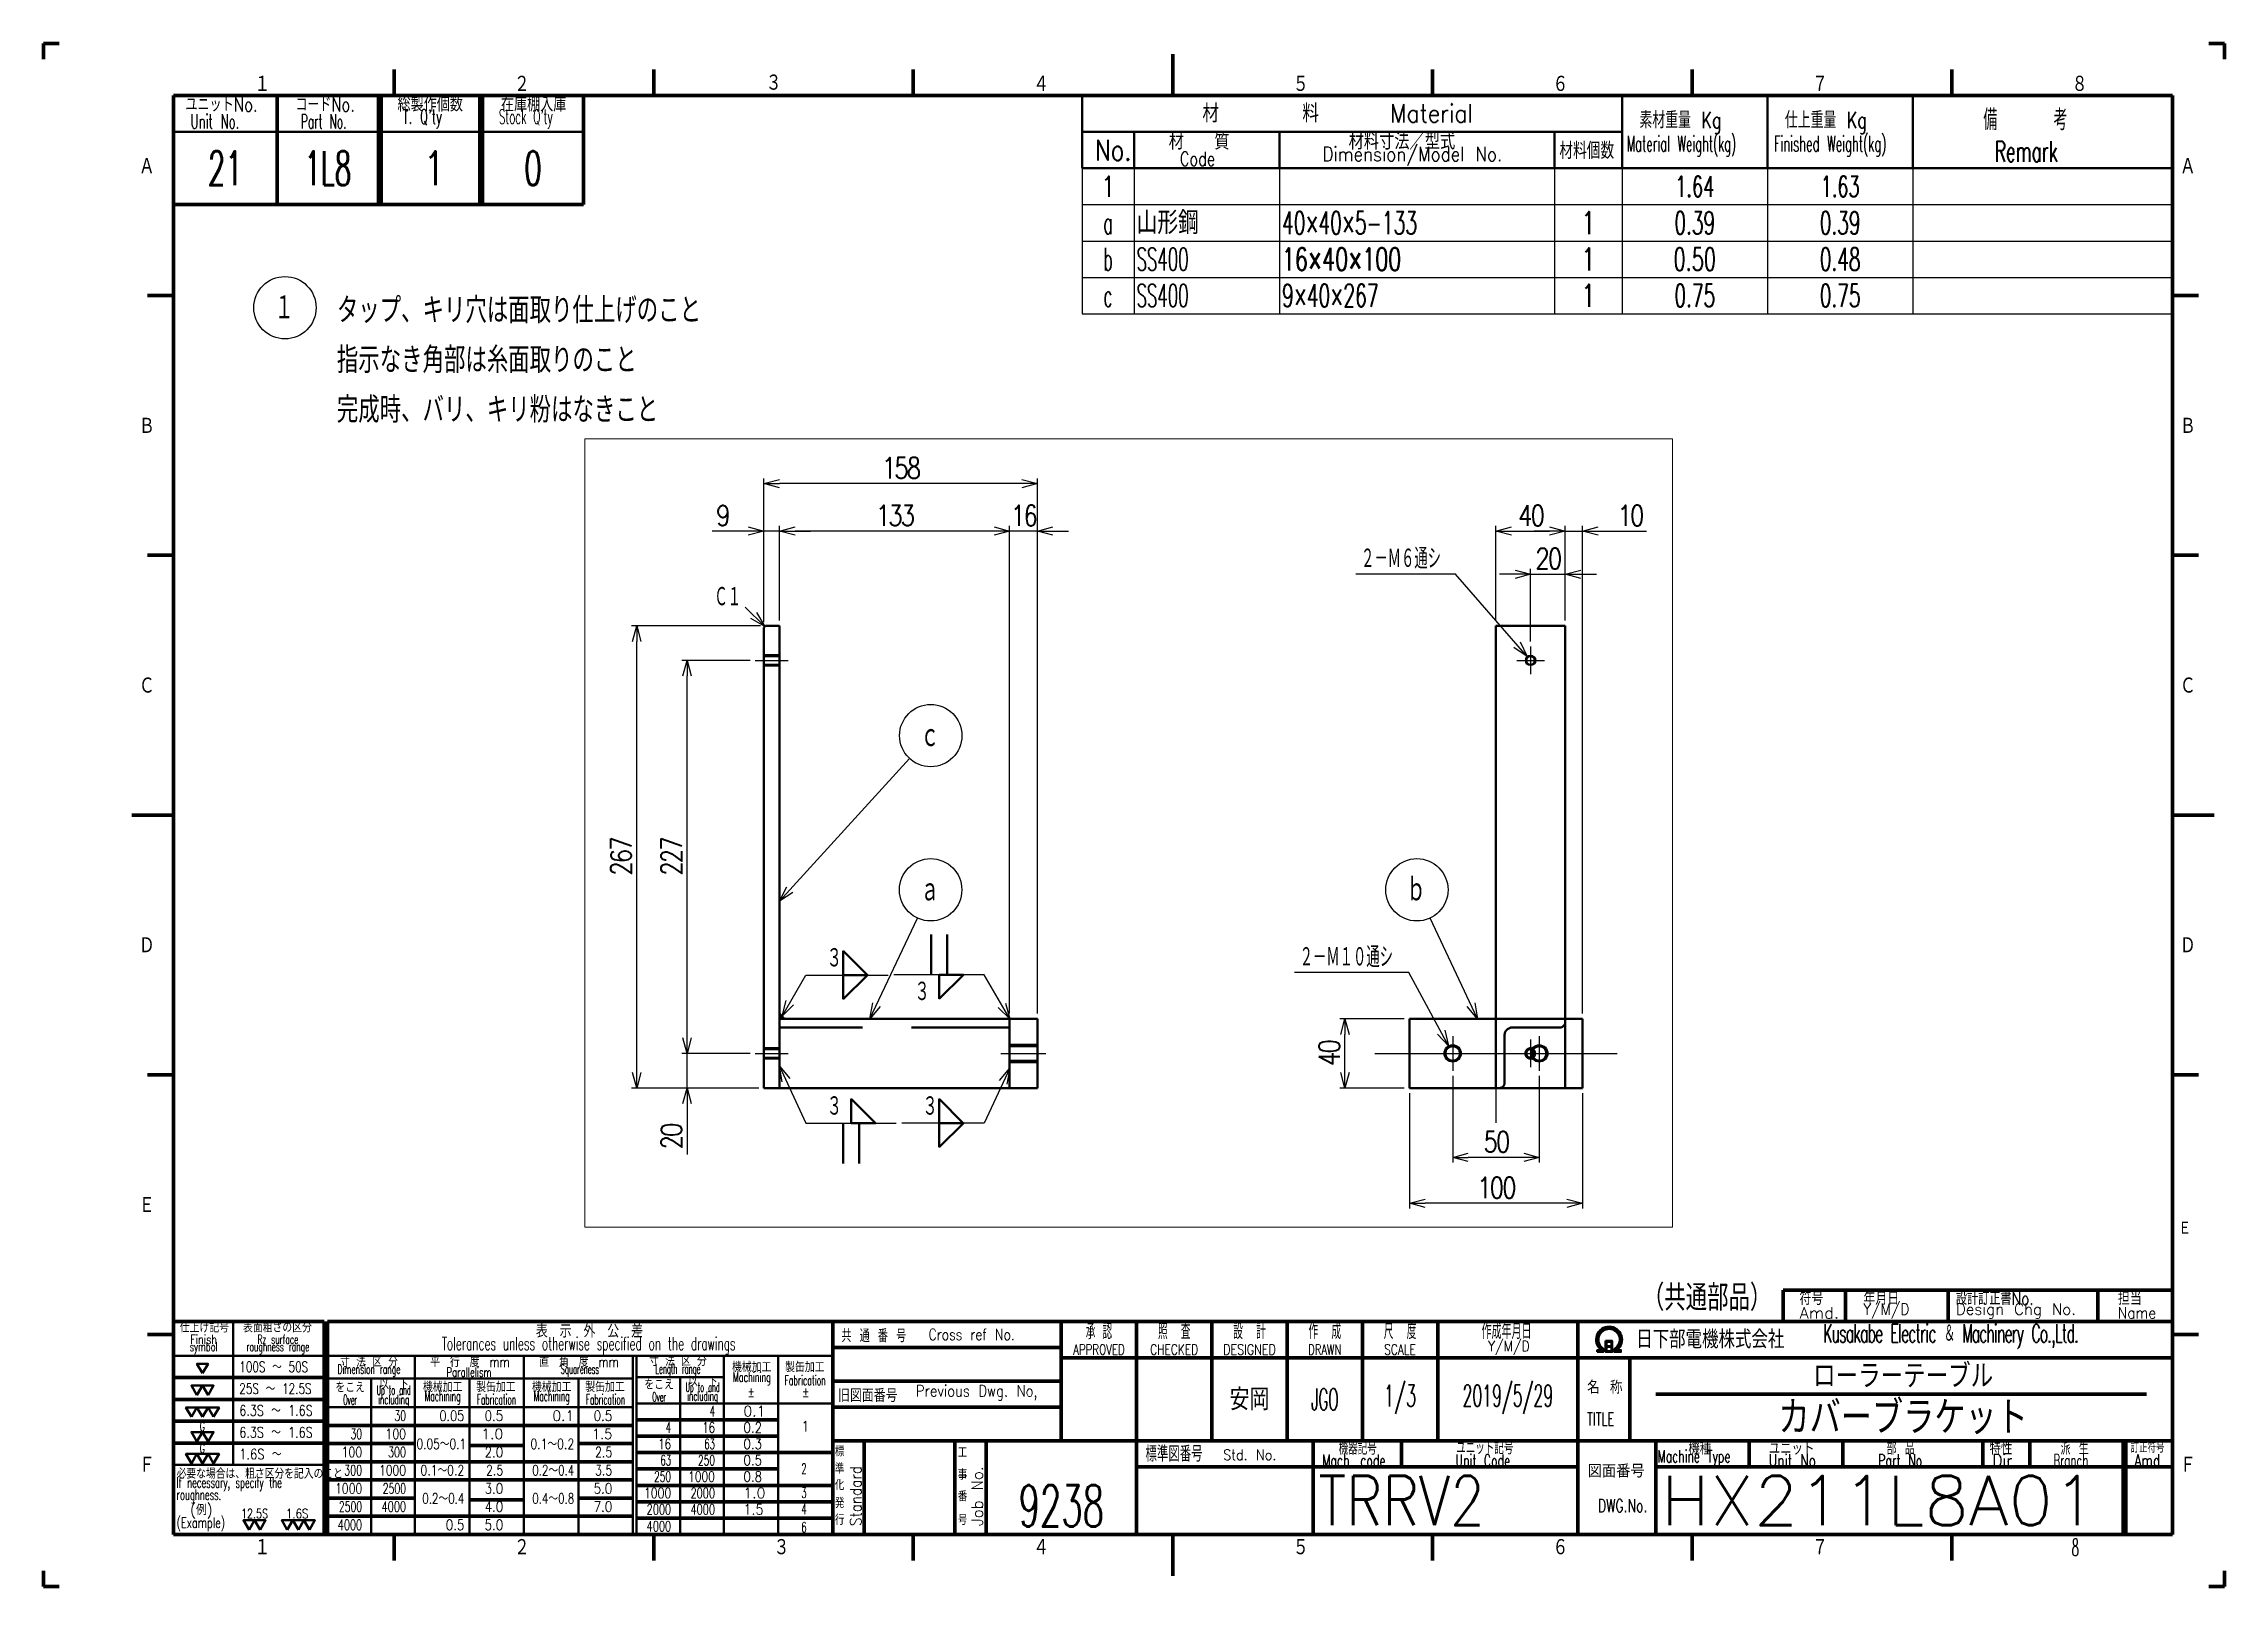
# Paper-space layout 'ICADSX Layout' of a CAD drawing. Header units: millimetres. Extents: x 0 to 420, y 0 to 297.
# The model-space entities are those that its viewports show. They can reach past a viewport. Long polylines and large blocks are cut down to what shows.
import ezdxf

# ---------------------------------------------------------------- set-up
doc = ezdxf.new("R2010")
doc.units = ezdxf.units.MM
doc.header["$LTSCALE"] = 0.496063
doc.linetypes.add('CENTER', pattern=[50.8, 31.75, -6.35, 6.35, -6.35])
doc.linetypes.add('DASHED', pattern=[19.05, 12.7, -6.35])
for name, color, linetype in [('NoLayerName_001', 7, 'Continuous'), ('NoLayerName_002', 7, 'Continuous'), ('NoLayerName_003', 7, 'Continuous')]:
    doc.layers.add(name, color=color, linetype=linetype)
doc.layers.add('VIEWPORTS', color=7, linetype='Continuous', plot=False)
doc.styles.get("Standard").update_dxf_attribs({"font": 'txt', "bigfont": 'extfont2'})
doc.dimstyles.get("Standard").update_dxf_attribs({"dimtxt": 2.5, "dimasz": 2.5, "dimexe": 1.25, "dimexo": 0.625, "dimtad": 1, "dimdec": 3, "dimzin": 0, "dimdsep": 46, "dimtxsty": 'Standard', "dimcen": 2.5, "dimadec": 0, "dimazin": 0, "dimtfac": 0.75, "dimtdec": 3, "dimtmove": 0, "dimatfit": 3, "dimfxl": 1, "dimarcsym": 0})

psp = doc.layouts.new('ICADSX Layout')

# ---------------------------------------------------------------- texts
at = {"layer": 'NoLayerName_001', "color": 2, "lineweight": 25, "ltscale": 0.333333, "char_height": 2.75, "attachment_point": 7}
for s, insert in [('\\A1;\\W0.7710;ユニットNo.', (27.29, 283.92)), ('\\A1;\\W0.7584;コードNo.', (48.52, 283.92)), ('\\A1;\\W0.8333;総製作個数', (68.16, 283.92)), ('\\A1;\\W0.8333;在庫棚入庫', (88.08, 283.92)), ('\\A1;\\W0.6000;Unit No.', (28.29, 280.64)), ('\\A1;\\W0.5455;Part No.', (49.52, 280.64)), ("\\A1;\\W0.6000;T. Q'ty", (69.16, 280.64)), ("\\A1;\\W0.5263;Stock Q'ty", (87.69, 280.64))]:
    psp.add_mtext(s, dxfattribs=dict(at, insert=insert))
at = {"layer": 'NoLayerName_001', "color": 2, "lineweight": 50, "ltscale": 0.333333}
for s, insert, char_height, attachment_point in [('\\A1;\\W0.8333;材\u3000\u3000\u3000\u3000\u3000料', (223.18, 281.82), 3.5, 7), ('\\A1;\\W0.8780;Material', (259.34, 281.82), 3.5, 7), ('\\A1;\\W0.7051;素材重量 Kg', (307.35, 279.63), 3.2, 7), ('\\A1;\\W0.7051;仕上重量 Kg', (335.35, 279.63), 3.2, 7), ('\\A1;\\W0.6081;備     考', (373.58, 280.33), 4, 7), ('\\A1;\\W0.8036;No.', (202.5, 274.5), 4, 7), ('\\A1;\\W0.8333;材\u3000\u3000質', (216.68, 276.59), 3.2, 7), ('\\A1;\\W0.8636;Dimension/Model No.', (246.26, 273.45), 2.75, 7), ('\\A1;\\W0.8333;材料寸法／型式', (251.33, 276.59), 3.2, 7), ('\\A1;\\W0.7500;材料個数', (291.92, 274.79), 3.2, 7), ('\\A1;\\W0.5361;Material Weight(kg)', (304.87, 275.25), 3, 7), ('\\A1;\\W0.5415;Finished Weight(kg)', (333.24, 275.25), 3, 7), ('\\A1;\\W0.6000;Remark', (375.77, 274.25), 4, 7), ('\\A1;\\W0.7500;Code', (218.82, 273.45), 2.75, 7), ('\\A1;\\W0.8333;符号', (338.17, 54.18), 2.5, 7), ('\\A1;\\W0.8750;Y/M/D', (350.49, 51.55), 2.2, 7), ('\\A1;\\W0.8333;年月日', (350.49, 54.18), 2.5, 7), ('\\A1;\\W0.7800;設計訂正書No.', (368.29, 54.18), 2.5, 7), ('\\A1;\\W0.8333;担当', (399.5, 54.18), 2.5, 7), ('\\A1;\\W0.8333;仕上げ記号', (30.97, 48.87), 1.75, 8), ('\\A1;\\W0.8333;表面粗さの区分', (45.03, 48.87), 1.75, 8), ('\\A1;\\W0.8333;表\u3000示\u3000外\u3000公\u3000差', (105.12, 47.88), 2.5, 8), ('\\A1;\\W0.5147;承 認', (203.25, 49.09), 3, 5), ('\\A1;\\W0.4773;照  査', (217.75, 49.09), 3, 5), ('\\A1;\\W0.4773;設  計', (232.25, 49.09), 3, 5), ('\\A1;\\W0.4773;作  成', (246.75, 49.09), 3, 5), ('\\A1;\\W0.4773;尺  度', (261.25, 49.09), 3, 5), ('\\A1;\\W0.5833;作成年月日', (276.94, 47.59), 3, 7), ('\\A1;\\W1.0500;Amd.', (338.17, 51.55), 2.2, 7), ('\\A1;\\W0.5647;\\T0.9000;Kusakabe Electric ＆ Machinery Co.,Ltd.', (342.76, 45.8), 3.5, 7), ('\\A1;\\W0.9671;Design Chg No.', (368.29, 51.55), 2.2, 7), ('\\A1;\\W0.8750;Name', (399.5, 51.55), 2.2, 7), ('\\A1;\\W0.6545;symbol', (30.82, 44.7), 1.75, 8), ('\\A1;\\W0.7714;Finish', (30.82, 46.67), 1.75, 8), ('\\A1;\\W0.6000;roughness range', (45.12, 44.7), 1.75, 8), ('\\A1;\\W0.6000;Rz surface', (45.12, 46.67), 1.75, 8), ('\\A1;\\W0.5909;Tolerances unless otherwise specified on the drawings', (104.97, 44.67), 2.5, 8), ('\\A1;\\W0.7051;共 通 番 号', (159.88, 48.25), 2.5, 5), ('\\A1;\\W0.7905;Cross ref No.', (178.74, 48.5), 2.2, 5), ('\\A1;\\W0.7200;APPROVED', (203.25, 45.59), 2, 5), ('\\A1;\\W0.7500;CHECKED', (217.75, 45.59), 2, 5), ('\\A1;\\W0.7826;DESIGNED', (232.25, 45.59), 2, 5), ('\\A1;\\W0.7031;DRAWN', (246.75, 45.59), 2, 5), ('\\A1;\\W0.7500;SCALE', (261.25, 45.59), 2, 5), ('\\A1;\\W0.8750;Y/M/D', (278.19, 44.59), 2, 7), ('\\A1;\\W0.8233;日下部電機株式会社', (306.72, 45.8), 3.5, 7), ('\\A1;\\W0.7340;100S ～ 50S', (37.69, 41.26), 2, 7), ('\\A1;\\W0.6037;Dimension range', (62.67, 40.36), 1.75, 8), ('\\A1;\\W0.7051;寸 法 区 分', (62.67, 42.21), 2, 8), ('\\A1;\\W0.7609;平\u3000行\u3000度\u3000mm', (82.11, 42.21), 2, 8), ('\\A1;\\W0.6849;Parallelism', (81.93, 40.36), 1.75, 8), ('\\A1;\\W0.7609;直\u3000角\u3000度\u3000mm', (103.11, 42.21), 2, 8), ('\\A1;\\W0.5500;Squareness', (103.26, 40.36), 1.75, 8), ('\\A1;\\W0.7051;寸 法 区 分', (122.17, 42.39), 1.9, 8), ('\\A1;\\W0.5000;Length range', (122.17, 40.31), 1.9, 8), ('\\A1;\\W0.8333;機械加工', (136.38, 41.24), 1.9, 8), ('\\A1;\\W0.8333;製缶加工', (146.61, 41.24), 1.9, 8), ('\\A1;\\W0.7353;25S ～ 12.5S', (37.69, 37.06), 2, 7), ('\\A1;\\W0.8333;をこえ', (59.04, 37.35), 1.9, 8), ('\\A1;\\W0.4500;Up to and', (67.42, 36.3), 1.8, 8), ('\\A1;\\W0.8333;以\u3000下', (67.44, 37.95), 1.9, 8), ('\\A1;\\W0.8333;機械加工', (76.85, 37.42), 1.9, 8), ('\\A1;\\W0.8333;製缶加工', (87.11, 37.42), 1.9, 8), ('\\A1;\\W0.8333;機械加工', (97.85, 37.42), 1.9, 8), ('\\A1;\\W0.8333;製缶加工', (108.11, 37.42), 1.9, 8), ('\\A1;\\W0.8333;をこえ', (118.54, 37.9), 1.9, 8), ('\\A1;\\W0.4500;Up to and', (126.92, 36.85), 1.8, 8), ('\\A1;\\W0.8333;以\u3000下', (126.94, 38.5), 1.9, 8), ('\\A1;\\W0.5870;Machining', (136.42, 38.72), 1.9, 8), ('\\A1;\\W0.8333;±', (136.27, 36.46), 1.9, 8), ('\\A1;\\W0.5690;Fabrication', (146.67, 38.72), 1.9, 8), ('\\A1;\\W0.8333;±', (146.77, 36.46), 1.9, 8), ('\\A1;\\W0.8333;旧図面番号', (153, 35.5), 2.5, 7), ('\\A1;\\W0.8407;Previous Dwg. No,', (168.01, 35.8), 2.2, 7), ('\\A1;\\W0.8824;名 称', (297.26, 37.07), 2.5, 7), ('\\A1;\\W0.7867;6.3S ～ 1.6S', (37.69, 32.86), 2, 7), ('\\A1;\\W0.4500;Over', (59.04, 34.92), 2, 8), ('\\A1;\\W0.5651;including', (67.44, 34.48), 1.8, 8), ('\\A1;\\W0.6545;30', (69.8, 31.85), 2, 9), ('\\A1;\\W0.5283;Machining', (76.85, 34.99), 2, 8), ('\\A1;\\W0.8000;0.05', (81.02, 31.85), 2, 9), ('\\A1;\\W0.5121;Fabrication', (87.22, 34.99), 2, 8), ('\\A1;\\W0.8308;0.5', (88.51, 31.85), 2, 9), ('\\A1;\\W0.5283;Machining', (97.85, 34.99), 2, 8), ('\\A1;\\W0.9818;0.1', (102.19, 31.85), 2, 9), ('\\A1;\\W0.5121;Fabrication', (108.22, 34.99), 2, 8), ('\\A1;\\W0.8308;0.5', (109.51, 31.85), 2, 9), ('\\A1;\\W0.4500;Over', (118.54, 35.57), 1.8, 8), ('\\A1;\\W0.5651;including', (126.94, 35.13), 1.8, 8), ('\\A1;\\W0.6000;4', (129.3, 32.73), 2, 9), ('\\A1;\\W0.9818;0.1', (134.79, 32.73), 2, 7), ('\\A1;\\W0.6000;G', (31.04, 29.89), 1.8, 9), ('\\A1;\\W0.7867;6.3S ～ 1.6S', (37.69, 28.66), 2, 7), ('\\A1;\\W0.6545;30', (61.35, 28.35), 2, 9), ('\\A1;\\W0.7714;100', (69.8, 28.35), 2, 9), ('\\A1;\\W0.9818;1.0', (88.51, 28.35), 2, 9), ('\\A1;\\W0.9000;1.5', (109.51, 28.35), 2, 9), ('\\A1;\\W0.6000;4', (120.85, 29.58), 2, 9), ('\\A1;\\W0.7200;16', (129.3, 29.58), 2, 9), ('\\A1;\\W0.8308;0.2', (134.79, 29.58), 2, 7), ('\\A1;\\W0.9000;1', (145.92, 29.81), 2, 7), ('\\A1;\\W0.6429;TITLE', (297.26, 30.99), 2.5, 7), ('\\A1;\\W0.6000;G', (31.04, 25.69), 1.8, 9), ('\\A1;\\W0.8065;1.6S ～ ', (37.69, 24.46), 2, 7), ('\\A1;\\W0.7714;100', (61.35, 24.85), 2, 9), ('\\A1;\\W0.6750;300', (69.8, 24.85), 2, 9), ('\\A1;\\W0.7459;0.05～0.1', (81.36, 26.42), 2, 9), ('\\A1;\\W0.8308;2.0', (88.51, 24.85), 2, 9), ('\\A1;\\W0.7692;0.1～0.2', (102.19, 26.42), 2, 9), ('\\A1;\\W0.7714;2.5', (109.51, 24.85), 2, 9), ('\\A1;\\W0.7200;16', (120.85, 26.43), 2, 9), ('\\A1;\\W0.6000;63', (120.85, 23.28), 2, 9), ('\\A1;\\W0.6353;250', (129.3, 23.28), 2, 9), ('\\A1;\\W0.6000;63', (129.3, 26.43), 2, 9), ('\\A1;\\W0.8308;0.3', (134.79, 26.43), 2, 7), ('\\A1;\\W0.8308;0.5', (134.79, 23.28), 2, 7), ('\\A1;\\W0.8333;標', (152.39, 25.01), 2, 7), ('\\A1;\\W0.8333;工', (176.06, 24.81), 2, 7), ('\\A1;\\W0.6667;標準図番号', (212.21, 24.02), 3, 7), ('\\A1;\\W0.9000;Std. No.', (227.18, 24.32), 2, 7), ('\\A1;\\W0.6429;Mach. code', (246.24, 23.01), 2.4, 7), ('\\A1;\\W0.6667;機器記号', (249.42, 25.34), 2.5, 7), ('\\A1;\\W0.6480;Unit Code', (271.9, 23.01), 2.4, 7), ('\\A1;\\W0.6667;ユニット記号', (272.06, 25.43), 2.5, 7), ('\\A1;\\W0.6353;Machine Type', (310.83, 23.03), 2.4, 7), ('\\A1;\\W0.8333;機種', (316.76, 25.34), 2.4, 7), ('\\A1;\\W0.8333;ユニット', (332.24, 25.34), 2.4, 7), ('\\A1;\\W0.7200;Unit No.', (332.25, 23.03), 2.4, 7), ('\\A1;\\W0.6545;Part No.', (353.3, 23.03), 2.4, 7), ('\\A1;\\W0.7353;部 品', (354.93, 25.34), 2.4, 7), ('\\A1;\\W0.8333;特性', (374.77, 25.34), 2.4, 7), ('\\A1;\\W0.9000;Dir.', (375.3, 23.03), 2.4, 7), ('\\A1;\\W0.6000;Branch', (387.07, 23.03), 2.4, 7), ('\\A1;\\W0.7353;派 生', (388.43, 25.34), 2.4, 7), ('\\A1;\\W0.5833;訂正符号', (401.94, 25.74), 2, 7), ('\\A1;\\W0.7200;Amd.', (402.67, 23.03), 2.4, 7), ('\\A1;\\W0.7083;必要な場合は、粗さ区分を記入のこと', (25.61, 20.72), 1.9, 7), ('\\A1;\\W0.5851;If necessary, specify the', (25.61, 18.32), 2, 7), ('\\A1;\\W0.6750;300', (61.35, 21.35), 2, 9), ('\\A1;\\W0.7579;1000', (69.8, 21.35), 2, 9), ('\\A1;\\W0.7692;0.1～0.2', (81.02, 21.35), 2, 9), ('\\A1;\\W0.7714;2.5', (88.51, 21.35), 2, 9), ('\\A1;\\W0.7229;0.2～0.4', (102.19, 21.35), 2, 9), ('\\A1;\\W0.7714;3.5', (109.51, 21.35), 2, 9), ('\\A1;\\W0.6353;250', (120.85, 20.13), 2, 9), ('\\A1;\\W0.7579;1000', (129.3, 20.13), 2, 9), ('\\A1;\\W0.8308;0.8', (134.79, 20.13), 2, 7), ('\\A1;\\W0.6000;2', (145.92, 21.65), 2, 7), ('\\A1;\\W0.8333;準', (152.39, 21.69), 2, 7), ('\\A1;\\W0.8333;事', (176.06, 20.51), 2, 7), ('\\A1;図面番号', (297.36, 20.95), 2.5, 7), ('\\A1;\\W0.5893;roughness.', (25.61, 15.99), 2, 7), ('\\A1;\\W0.7579;1000', (61.35, 17.85), 2, 9), ('\\A1;\\W0.6545;2500', (69.8, 17.85), 2, 9), ('\\A1;\\W0.7229;0.2～0.4', (81.02, 15.93), 2, 9), ('\\A1;\\W0.8308;3.0', (88.51, 17.85), 2, 9), ('\\A1;\\W0.7229;0.4～0.8', (102.19, 15.93), 2, 9), ('\\A1;\\W0.8308;5.0', (109.51, 17.85), 2, 9), ('\\A1;\\W0.7579;1000', (120.85, 16.98), 2, 9), ('\\A1;\\W0.6857;2000', (129.3, 16.98), 2, 9), ('\\A1;\\W0.9818;1.0', (134.79, 16.98), 2, 7), ('\\A1;\\W0.6000;3', (145.92, 17.04), 2, 7), ('\\A1;\\W0.8333;化', (152.39, 18.53), 2, 7), ('\\A1;\\W0.8333;発', (152.39, 15.05), 2, 7), ('\\A1;\\W0.8333;番', (176.06, 16.34), 2, 7), ('\\A1;\\W0.6894;(Example)', (25.61, 10.6), 2, 7), ('\\A1;\\W0.9474;(例)', (28.2, 13.08), 2, 7), ('\\A1;\\W0.7500;12.5S', (38.03, 13.1), 1.8, 7), ('\\A1;\\W0.8000;1.6S', (46.68, 13.1), 1.8, 7), ('\\A1;\\W0.6857;4000', (61.35, 10.85), 2, 9), ('\\A1;\\W0.6545;2500', (61.35, 14.35), 2, 9), ('\\A1;\\W0.6857;4000', (69.8, 14.35), 2, 9), ('\\A1;\\W0.8308;0.5', (81.02, 10.85), 2, 9), ('\\A1;\\W0.8308;4.0', (88.51, 14.35), 2, 9), ('\\A1;\\W0.8308;5.0', (88.51, 10.85), 2, 9), ('\\A1;\\W0.8308;7.0', (109.51, 14.35), 2, 9), ('\\A1;\\W0.6857;2000', (120.85, 13.83), 2, 9), ('\\A1;\\W0.6857;4000', (129.3, 13.83), 2, 9), ('\\A1;\\W0.9000;1.5', (134.79, 13.83), 2, 7), ('\\A1;\\W0.6000;4', (145.92, 13.89), 2, 7), ('\\A1;\\W0.8333;行', (152.39, 11.82), 2, 7), ('\\A1;\\W0.8333;号', (176.06, 11.82), 2, 7), ('\\A1;\\W0.7000;DWG.No.', (304.11, 15.54), 2.5, 5), ('\\A1;\\W0.6857;4000', (120.85, 10.58), 2, 9), ('\\A1;\\W0.6000;6', (145.92, 10.39), 2, 7)]:
    psp.add_mtext(s, dxfattribs=dict(at, insert=insert, char_height=char_height, attachment_point=attachment_point))
at = {"layer": 'NoLayerName_001', "color": 2, "lineweight": 50, "ltscale": 0.333333, "char_height": 2.2, "attachment_point": 7, "rotation": 90}
for s, insert in [('\\A1;\\W0.8750;Standard', (157.52, 11.63)), ('\\A1;\\W0.9671;Job No.', (180.91, 11.63))]:
    psp.add_mtext(s, dxfattribs=dict(at, insert=insert))
at = {"layer": 'NoLayerName_002', "color": 2, "lineweight": 100, "ltscale": 0.333333, "char_height": 5, "attachment_point": 7}
for s, insert in [('\\A1;\\W0.7500;タップ、キリ穴は面取り仕上げのこと', (56.48, 243.16)), ('\\A1;\\W0.7500;指示なき角部は糸面取りのこと', (56.48, 233.56)), ('\\A1;\\W0.7500;完成時、バリ、キリ粉はなきこと', (56.48, 223.96)), ('\\A1;\\W0.7500;（共通部品）', (308, 53))]:
    psp.add_mtext(s, dxfattribs=dict(at, insert=insert))
at = {"layer": 'NoLayerName_003', "color": 7, "lineweight": 100, "ltscale": 0.333333}
for s, insert, char_height, attachment_point in [('\\A1;\\W0.8333;１', (40.6, 287.58), 3.3108, 7), ('\\A1;\\W0.8333;２', (90.6, 287.58), 3.3108, 7), ('\\A1;\\W0.8333;３', (140.6, 289.47), 3.3108, 5), ('\\A1;\\W0.8333;４', (190.6, 287.58), 3.3108, 7), ('\\A1;\\W0.8333;５', (240.6, 287.58), 3.3108, 7), ('\\A1;\\W0.8333;６', (290.6, 287.58), 3.3108, 7), ('\\A1;\\W0.8333;７', (340.6, 287.58), 3.3108, 7), ('\\A1;\\W0.8333;８', (390.6, 287.58), 3.3108, 7), ('\\A1;\\W0.8333;Ａ', (18.36, 271.74), 3.3108, 7), ('\\A1;\\W0.8333;Ａ', (411.44, 271.74), 3.3108, 7), ('\\A1;\\W0.8333;Ｂ', (18.36, 221.74), 3.3108, 7), ('\\A1;\\W0.8333;Ｂ', (411.44, 221.74), 3.3108, 7), ('\\A1;\\W0.8333;Ｃ', (18.36, 171.74), 3.3108, 7), ('\\A1;\\W0.8333;Ｃ', (411.44, 171.74), 3.3108, 7), ('\\A1;\\W0.8333;Ｄ', (18.36, 121.74), 3.3108, 7), ('\\A1;\\W0.8333;Ｄ', (411.44, 121.74), 3.3108, 7), ('\\A1;\\W0.8333;Ｅ', (18.36, 71.74), 3.3108, 7), ('\\A1;\\W0.8333;Ｅ', (411.15, 67.64), 2.6486, 7), ('\\A1;\\W0.8333;Ｆ', (18.36, 21.74), 3.3108, 7), ('\\A1;\\W0.8333;Ｆ', (411.44, 21.74), 3.3108, 7), ('\\A1;\\W0.8333;１', (40.6, 5.87), 3.3108, 7), ('\\A1;\\W0.8333;２', (90.6, 5.87), 3.3108, 7), ('\\A1;\\W0.8333;３', (140.6, 5.87), 3.3108, 7), ('\\A1;\\W0.8333;４', (190.6, 5.87), 3.3108, 7), ('\\A1;\\W0.8333;５', (240.6, 5.87), 3.3108, 7), ('\\A1;\\W0.8333;６', (290.6, 5.87), 3.3108, 7), ('\\A1;\\W0.8333;７', (340.6, 5.87), 3.3108, 7), ('\\A1;\\W0.5000;8', (390.6, 5.87), 3.3108, 7)]:
    psp.add_mtext(s, dxfattribs=dict(at, insert=insert, char_height=char_height, attachment_point=attachment_point))

msp = doc.modelspace()

# ---------------------------------------------------------------- blocks, each defined once
blk = doc.blocks.new('JZB_0001')
at = {"layer": 'NoLayerName_001', "color": 21, "linetype": 'Continuous', "lineweight": 25}
for p, q in [((0, 7), (0, 0)), ((10, 7), (10, 0)), ((38, 7), (38, 0)), ((91, 7), (91, 0)), ((104, 7), (104, 0)), ((132, 7), (132, 0)), ((160, 7), (160, 0)), ((0, 0), (10, 0)), ((10, 0), (38, 0)), ((38, 0), (91, 0)), ((91, 0), (104, 0)), ((104, 0), (132, 0)), ((132, 0), (160, 0)), ((160, 0), (210, 0))]:
    blk.add_line(p, q, dxfattribs=at)
at = {"layer": 'NoLayerName_001', "color": 2, "lineweight": 50, "char_height": 4, "attachment_point": 5}
for s, insert in [('\\A1;\\W0.7500;1', (5, 3.5)), ('\\A1;\\W0.6250;1.64 ', (118, 3.5)), ('\\A1;\\W0.6250;1.63 ', (146, 3.5))]:
    blk.add_mtext(s, dxfattribs=dict(at, insert=insert))
blk = doc.blocks.new('JZB_0002')
at = {"layer": 'NoLayerName_001', "color": 21, "linetype": 'Continuous', "lineweight": 25}
for p, q in [((0, 7), (0, 0)), ((10, 7), (10, 0)), ((38, 7), (38, 0)), ((91, 7), (91, 0)), ((104, 7), (104, 0)), ((132, 7), (132, 0)), ((160, 7), (160, 0)), ((0, 0), (10, 0)), ((10, 0), (38, 0)), ((38, 0), (91, 0)), ((91, 0), (104, 0)), ((104, 0), (132, 0)), ((132, 0), (160, 0)), ((160, 0), (210, 0))]:
    blk.add_line(p, q, dxfattribs=at)
at = {"layer": 'NoLayerName_001', "color": 2, "lineweight": 50, "char_height": 4.36}
for s, insert, attachment_point in [('\\A1;\\W0.5000;a', (5, 3.5), 5), ('\\A1;\\W0.8333;山形鋼', (10.5, 3.5), 4), ('\\A1;\\W0.6056;40×40×5-133', (38.5, 3.5), 4), ('\\A1;\\W0.7500;1', (97.5, 3.5), 5), ('\\A1;\\W0.6000;0.39 ', (118, 3.5), 5), ('\\A1;\\W0.6000;0.39 ', (146, 3.5), 5)]:
    blk.add_mtext(s, dxfattribs=dict(at, insert=insert, attachment_point=attachment_point))
blk = doc.blocks.new('JZB_0003')
at = {"layer": 'NoLayerName_001', "color": 21, "linetype": 'Continuous', "lineweight": 25}
for p, q in [((0, 7), (0, 0)), ((10, 7), (10, 0)), ((38, 7), (38, 0)), ((91, 7), (91, 0)), ((104, 7), (104, 0)), ((132, 7), (132, 0)), ((160, 7), (160, 0)), ((0, 0), (10, 0)), ((10, 0), (38, 0)), ((38, 0), (91, 0)), ((91, 0), (104, 0)), ((104, 0), (132, 0)), ((132, 0), (160, 0)), ((160, 0), (210, 0))]:
    blk.add_line(p, q, dxfattribs=at)
at = {"layer": 'NoLayerName_001', "color": 2, "lineweight": 50, "char_height": 4.36}
for s, insert, attachment_point in [('\\A1;\\W0.5000;b', (5, 3.5), 5), ('\\A1;\\W0.5357;SS400', (10.5, 3.5), 4), ('\\A1;\\W0.6680;16×40×100', (38.5, 3.5), 4), ('\\A1;\\W0.7500;1', (97.5, 3.5), 5), ('\\A1;\\W0.6250;0.50 ', (118, 3.5), 5), ('\\A1;\\W0.6000;0.48 ', (146, 3.5), 5)]:
    blk.add_mtext(s, dxfattribs=dict(at, insert=insert, attachment_point=attachment_point))
blk = doc.blocks.new('JZB_0004')
at = {"layer": 'NoLayerName_001', "color": 21, "linetype": 'Continuous', "lineweight": 25}
for p, q in [((0, 7), (0, 0)), ((10, 7), (10, 0)), ((38, 7), (38, 0)), ((91, 7), (91, 0)), ((104, 7), (104, 0)), ((132, 7), (132, 0)), ((160, 7), (160, 0)), ((0, 0), (10, 0)), ((10, 0), (38, 0)), ((38, 0), (91, 0)), ((91, 0), (104, 0)), ((104, 0), (132, 0)), ((132, 0), (160, 0)), ((160, 0), (210, 0))]:
    blk.add_line(p, q, dxfattribs=at)
at = {"layer": 'NoLayerName_001', "color": 2, "lineweight": 50, "char_height": 4.36}
for s, insert, attachment_point in [('\\A1;\\W0.5000;c', (5, 3.5), 5), ('\\A1;\\W0.5357;SS400', (10.5, 3.5), 4), ('\\A1;\\W0.6073;9×40×267', (38.5, 3.5), 4), ('\\A1;\\W0.7500;1', (97.5, 3.5), 5), ('\\A1;\\W0.6000;0.75 ', (118, 3.5), 5), ('\\A1;\\W0.6000;0.75 ', (146, 3.5), 5)]:
    blk.add_mtext(s, dxfattribs=dict(at, insert=insert, attachment_point=attachment_point))
blk = doc.blocks.new('JZB_0005')
at = {"layer": 'NoLayerName_001', "color": 2, "lineweight": 50, "attachment_point": 5}
for s, insert, char_height in [('\\A1;\\W0.8333;ローラーテーブル', (171.73, 29), 4.73), ('\\A1;\\W0.8333;安岡', (45.85, 24.5), 4.18), ('\\A1;\\W0.5000;JGO', (60.35, 24.5), 4.18), ('\\A1;\\W0.5625;1/3', (74.85, 24.5), 4.18), ('\\A1;\\W0.5294;2019/5/29', (95.6, 24.5), 4.18), ('\\A1;\\W0.8333;カバーブラケット', (171.73, 21), 6.55)]:
    blk.add_mtext(s, dxfattribs=dict(at, insert=insert, char_height=char_height))
at = {"layer": 'NoLayerName_001', "color": 7, "lineweight": 50}
for s, insert, char_height, attachment_point in [('\\A1;\\W0.8203;TRRV2', (59.1, 5), 9.5, 4), ('\\A1;\\W1.0472;HX211L8A01', (125.1, 5), 9.5, 4), ('\\A1;\\W0.6000;9238', (9.6, 0), 8, 8)]:
    blk.add_mtext(s, dxfattribs=dict(at, insert=insert, char_height=char_height, attachment_point=attachment_point))
blk = doc.blocks.new('JZB_0006')
at = {"layer": 'NoLayerName_001', "color": 2, "lineweight": 50, "char_height": 6.55, "attachment_point": 5}
for s, insert in [('\\A1;\\W0.6000;21', (3.27, 3.27)), ('\\A1;\\W0.5625;1L8', (23.02, 3.27)), ('\\A1;\\W0.7500;1', (43.52, 3.27)), ('\\A1;\\W0.6000;0', (62.52, 3.27))]:
    blk.add_mtext(s, dxfattribs=dict(at, insert=insert))
blk = doc.blocks.new('DIM_0001')
at = {"layer": 'NoLayerName_001', "color": 3, "linetype": 'Continuous', "lineweight": 25}
blk.add_circle((6, 6), 6, dxfattribs=at)
at = {"layer": 'NoLayerName_001', "color": 2, "linetype": 'Continuous', "lineweight": 50, "width": 0.666667}
blk.add_text('１', height=5, dxfattribs=at).set_placement((4, 3.5))
blk = doc.blocks.new('_OPEN30')
at = {"color": 0, "linetype": 'ByBlock', "lineweight": -2}
for p, q in [((-1, 0.267949), (0, 0)), ((0, 0), (-1, -0.267949)), ((0, 0), (-1, 0))]:
    blk.add_line(p, q, dxfattribs=at)
blk = doc.blocks.new('*D32')
at = {"layer": 'Defpoints', "color": 0}
for p in [(-231.5, 267), (-157, 267), (-158, 0)]:
    blk.add_point(p, dxfattribs=at)
at = {"layer": 'NoLayerName_001', "color": 0, "linetype": 'Continuous', "lineweight": 25}
for p, q in [((-160, 267), (-234.5, 267)), ((-231.5, 9), (-231.5, 258)), ((-161, 0), (-234.5, 0))]:
    blk.add_line(p, q, dxfattribs=at)
at = {"layer": 'NoLayerName_001', "color": 0, "lineweight": 25, "xscale": 9, "yscale": 9, "zscale": 9}
for p, rotation in [((-231.5, 267), 90), ((-231.5, 0), 270)]:
    blk.add_blockref('_OPEN30', p, dxfattribs=dict(at, rotation=rotation))
at = {"layer": 'NoLayerName_001', "color": 2, "lineweight": 50, "insert": (-240.5, 133.5), "char_height": 12, "attachment_point": 5, "rotation": 90}
blk.add_mtext('\\W0.8000;\\T0.8750;267', dxfattribs=at)
blk = doc.blocks.new('*D33')
at = {"layer": 'Defpoints', "color": 0}
for p in [(-202.4, 247), (-163, 247), (-163, 20)]:
    blk.add_point(p, dxfattribs=at)
at = {"layer": 'NoLayerName_001', "color": 0, "linetype": 'Continuous', "lineweight": 25}
for p, q in [((-166, 247), (-205.4, 247)), ((-202.4, 29), (-202.4, 238)), ((-166, 20), (-205.4, 20))]:
    blk.add_line(p, q, dxfattribs=at)
at = {"layer": 'NoLayerName_001', "color": 0, "lineweight": 25, "xscale": 9, "yscale": 9, "zscale": 9}
for p, rotation in [((-202.4, 247), 90), ((-202.4, 20), 270)]:
    blk.add_blockref('_OPEN30', p, dxfattribs=dict(at, rotation=rotation))
at = {"layer": 'NoLayerName_001', "color": 2, "lineweight": 50, "insert": (-211.4, 133.5), "char_height": 12, "attachment_point": 5, "rotation": 90}
blk.add_mtext('\\W0.8000;\\T0.8750;227', dxfattribs=at)
blk = doc.blocks.new('*D34')
at = {"layer": 'Defpoints', "color": 0}
for p in [(-202.4, 20), (-163, 20), (-158, 0)]:
    blk.add_point(p, dxfattribs=at)
at = {"layer": 'NoLayerName_001', "color": 0, "linetype": 'Continuous', "lineweight": 25}
for p, q in [((-202.4, 29), (-202.4, 38)), ((-166, 20), (-205.4, 20)), ((-202.4, 0), (-202.4, 20)), ((-161, 0), (-205.4, 0)), ((-202.4, 0), (-202.4, -38.4)), ((-202.4, -9), (-202.4, -18))]:
    blk.add_line(p, q, dxfattribs=at)
at = {"layer": 'NoLayerName_001', "color": 0, "lineweight": 25, "xscale": 9, "yscale": 9, "zscale": 9}
for p, rotation in [((-202.4, 20), 270), ((-202.4, 0), 90)]:
    blk.add_blockref('_OPEN30', p, dxfattribs=dict(at, rotation=rotation))
at = {"layer": 'NoLayerName_001', "color": 2, "lineweight": 50, "insert": (-211.4, -28.2), "char_height": 12, "attachment_point": 5, "rotation": 90}
blk.add_mtext('\\W0.8000;\\T0.8750;20', dxfattribs=at)
blk = doc.blocks.new('DIM_0009')
at = {"color": 3, "linetype": 'Continuous', "lineweight": 25}
blk.add_line((29.1, 0), (17.8, 11.3), dxfattribs=at)
blk.add_lwpolyline([(24.4, 8.1), (29.1, 0), (21, 4.7)], dxfattribs=at)
at = {"color": 2, "linetype": 'Continuous', "lineweight": 50, "width": 0.583333}
blk.add_text('Ｃ１', height=12, dxfattribs=at).set_placement((0, 11.2))
blk = doc.blocks.new('*D36')
at = {"layer": 'Defpoints', "color": 0}
for p in [(-149, 321.7), (-149, 267), (-16, 40)]:
    blk.add_point(p, dxfattribs=at)
at = {"layer": 'NoLayerName_001', "color": 0, "linetype": 'Continuous', "lineweight": 25}
for p, q in [((-149, 270), (-149, 324.7)), ((-25, 321.7), (-140, 321.7)), ((-16, 43), (-16, 324.7))]:
    blk.add_line(p, q, dxfattribs=at)
at = {"layer": 'NoLayerName_001', "color": 0, "lineweight": 25, "xscale": 9, "yscale": 9, "zscale": 9, "rotation": 180}
blk.add_blockref('_OPEN30', (-149, 321.7), dxfattribs=at)
at = {"layer": 'NoLayerName_001', "color": 0, "lineweight": 25, "xscale": 9, "yscale": 9, "zscale": 9}
blk.add_blockref('_OPEN30', (-16, 321.7), dxfattribs=at)
at = {"layer": 'NoLayerName_001', "color": 2, "lineweight": 50, "insert": (-82.5, 330.7), "char_height": 12, "attachment_point": 5}
blk.add_mtext('\\W0.8000;\\T0.8750;133', dxfattribs=at)
blk = doc.blocks.new('*D37')
at = {"layer": 'Defpoints', "color": 0}
for p in [(-158, 321.7), (-158, 266), (-149, 267)]:
    blk.add_point(p, dxfattribs=at)
at = {"layer": 'NoLayerName_001', "color": 0, "linetype": 'Continuous', "lineweight": 25}
for p, q in [((-158, 321.7), (-187.9, 321.7)), ((-167, 321.7), (-176, 321.7)), ((-158, 269), (-158, 324.7)), ((-149, 321.7), (-158, 321.7)), ((-149, 270), (-149, 324.7)), ((-140, 321.7), (-131, 321.7))]:
    blk.add_line(p, q, dxfattribs=at)
at = {"layer": 'NoLayerName_001', "color": 0, "lineweight": 25, "xscale": 9, "yscale": 9, "zscale": 9}
blk.add_blockref('_OPEN30', (-158, 321.7), dxfattribs=at)
at = {"layer": 'NoLayerName_001', "color": 0, "lineweight": 25, "xscale": 9, "yscale": 9, "zscale": 9, "rotation": 180}
blk.add_blockref('_OPEN30', (-149, 321.7), dxfattribs=at)
at = {"layer": 'NoLayerName_001', "color": 2, "lineweight": 50, "insert": (-182, 330.7), "char_height": 12, "attachment_point": 5}
blk.add_mtext('\\W0.8000;\\T0.8750;9', dxfattribs=at)
blk = doc.blocks.new('*D38')
at = {"layer": 'Defpoints', "color": 0}
for p in [(-16, 321.7), (-16, 40), (0, 40)]:
    blk.add_point(p, dxfattribs=at)
at = {"layer": 'NoLayerName_001', "color": 0, "linetype": 'Continuous', "lineweight": 25}
for p, q in [((-25, 321.7), (-34, 321.7)), ((-16, 43), (-16, 324.7)), ((0, 321.7), (-16, 321.7)), ((0, 43), (0, 324.7)), ((9, 321.7), (18, 321.7))]:
    blk.add_line(p, q, dxfattribs=at)
at = {"layer": 'NoLayerName_001', "color": 0, "lineweight": 25, "xscale": 9, "yscale": 9, "zscale": 9}
blk.add_blockref('_OPEN30', (-16, 321.7), dxfattribs=at)
at = {"layer": 'NoLayerName_001', "color": 0, "lineweight": 25, "xscale": 9, "yscale": 9, "zscale": 9, "rotation": 180}
blk.add_blockref('_OPEN30', (0, 321.7), dxfattribs=at)
at = {"layer": 'NoLayerName_001', "color": 2, "lineweight": 50, "insert": (-8, 330.7), "char_height": 12, "attachment_point": 5}
blk.add_mtext('\\W0.8000;\\T0.8750;16', dxfattribs=at)
blk = doc.blocks.new('*D39')
at = {"layer": 'Defpoints', "color": 0}
for p in [(-158, 349.1), (-158, 321.7), (0, 40)]:
    blk.add_point(p, dxfattribs=at)
at = {"layer": 'NoLayerName_001', "color": 0, "linetype": 'Continuous', "lineweight": 25}
for p, q in [((-158, 324.7), (-158, 352.1)), ((-9, 349.1), (-149, 349.1)), ((0, 43), (0, 352.1))]:
    blk.add_line(p, q, dxfattribs=at)
at = {"layer": 'NoLayerName_001', "color": 0, "lineweight": 25, "xscale": 9, "yscale": 9, "zscale": 9, "rotation": 180}
blk.add_blockref('_OPEN30', (-158, 349.1), dxfattribs=at)
at = {"layer": 'NoLayerName_001', "color": 0, "lineweight": 25, "xscale": 9, "yscale": 9, "zscale": 9}
blk.add_blockref('_OPEN30', (0, 349.1), dxfattribs=at)
at = {"layer": 'NoLayerName_001', "color": 2, "lineweight": 50, "insert": (-79, 358.1), "char_height": 12, "attachment_point": 5}
blk.add_mtext('\\W0.8000;\\T0.8750;158', dxfattribs=at)
blk = doc.blocks.new('JZB_0007')
at = {"layer": 'NoLayerName_001', "color": 7, "linetype": 'Continuous', "lineweight": 50}
for p, q in [((16, 40), (0, 40)), ((0, 40), (0, 0)), ((16, 0), (16, 40)), ((16, 0), (0, 0))]:
    blk.add_line(p, q, dxfattribs=at)
blk = doc.blocks.new('JZB_0008')
at = {"layer": 'NoLayerName_001', "color": 7, "linetype": 'Continuous', "lineweight": 50}
for p, q in [((133, 40), (0, 40)), ((133, 0), (0, 0))]:
    blk.add_line(p, q, dxfattribs=at)
at = {"layer": 'NoLayerName_001', "color": 3, "linetype": 'DASHED', "lineweight": 50}
blk.add_line((133, 35), (0, 35), dxfattribs=at)
blk = doc.blocks.new('JZB_0009')
at = {"layer": 'NoLayerName_001', "color": 7, "linetype": 'Continuous', "lineweight": 50}
for p, q in [((1, 267), (0, 266)), ((0, 266), (0, 0)), ((9, 267), (1, 267)), ((9, 267), (9, 0)), ((9, 0), (0, 0))]:
    blk.add_line(p, q, dxfattribs=at)
blk = doc.blocks.new('JZB_0010')
at = {"layer": 'NoLayerName_001', "color": 4, "linetype": 'CENTER', "lineweight": 25}
blk.add_line((0, 5), (26, 5), dxfattribs=at)
at = {"layer": 'NoLayerName_001', "color": 3, "linetype": 'DASHED', "lineweight": 50}
for p, q in [((21, 10), (5, 10)), ((21, 9.19), (5, 9.19)), ((21, 0.81), (5, 0.81)), ((5, 0), (21, 0))]:
    blk.add_line(p, q, dxfattribs=at)
blk = doc.blocks.new('JZB_0011')
at = {"layer": 'NoLayerName_001', "color": 4, "linetype": 'CENTER', "lineweight": 25}
blk.add_line((0, 3), (19, 3), dxfattribs=at)
at = {"layer": 'NoLayerName_001', "color": 3, "linetype": 'DASHED', "lineweight": 50}
for p, q in [((14, 6), (5, 6)), ((14, 5.46), (5, 5.46)), ((14, 0.54), (5, 0.54)), ((5, 0), (14, 0))]:
    blk.add_line(p, q, dxfattribs=at)
blk = doc.blocks.new('JZB_0012')
at = {"layer": 'NoLayerName_001', "color": 4, "linetype": 'CENTER', "lineweight": 25}
blk.add_line((0, 3), (19, 3), dxfattribs=at)
at = {"layer": 'NoLayerName_001', "color": 3, "linetype": 'DASHED', "lineweight": 50}
for p, q in [((14, 6), (5, 6)), ((14, 5.46), (5, 5.46)), ((14, 0.54), (5, 0.54)), ((5, 0), (14, 0))]:
    blk.add_line(p, q, dxfattribs=at)
blk = doc.blocks.new('DIM_0002')
at = {"color": 2, "linetype": 'Continuous', "lineweight": 50}
for p, q in [((35.4, 37.8), (35.4, 23.8)), ((49.3, 23.8), (35.4, 37.8)), ((35.4, 23.8), (49.3, 23.8)), ((35.4, 23.8), (35.4, 9.9)), ((49.4, 23.8), (35.4, 23.8)), ((35.4, 9.9), (49.4, 23.8))]:
    blk.add_line(p, q, dxfattribs=at)
at = {"color": 3, "linetype": 'Continuous', "lineweight": 25}
for points in [[(0, 0), (13.8, 23.8), (61.4, 23.8)], [(6.6, 6.6), (0, 0), (2.4, 9)]]:
    blk.add_lwpolyline(points, dxfattribs=at)
at = {"color": 2, "linetype": 'Continuous', "lineweight": 50, "width": 0.666667}
blk.add_text('３', height=12, dxfattribs=at).set_placement((25.8, 27.6))
blk = doc.blocks.new('DIM_0003')
at = {"color": 2, "linetype": 'Continuous', "lineweight": 50}
for p, q in [((21.6, 48.7), (21.6, 25.5)), ((30.8, 25.5), (30.8, 48.7)), ((26.2, 25.5), (26.2, 11.5)), ((40.3, 25.5), (26.2, 25.5)), ((26.2, 11.5), (40.3, 25.5))]:
    blk.add_line(p, q, dxfattribs=at)
at = {"color": 3, "linetype": 'Continuous', "lineweight": 25}
for points in [[(67, 0), (52.3, 25.5), (0, 25.5)], [(64.6, 9), (67, 0), (60.4, 6.6)]]:
    blk.add_lwpolyline(points, dxfattribs=at)
at = {"color": 2, "linetype": 'Continuous', "lineweight": 50, "width": 0.666667}
blk.add_text('３', height=12, dxfattribs=at).set_placement((12, 9.7))
blk = doc.blocks.new('DIM_0004')
at = {"color": 2, "linetype": 'Continuous', "lineweight": 50}
for p, q in [((41.5, 37.4), (41.5, 23.4)), ((55.4, 23.4), (41.5, 37.4)), ((36.9, 23.4), (36.9, 0.2)), ((41.5, 23.4), (55.4, 23.4)), ((46.1, 0.2), (46.1, 23.4))]:
    blk.add_line(p, q, dxfattribs=at)
at = {"color": 3, "linetype": 'Continuous', "lineweight": 25}
for points in [[(1.6, 47.2), (0, 56.4), (6, 49.2)], [(0, 56.4), (15.3, 23.4), (67.5, 23.4)]]:
    blk.add_lwpolyline(points, dxfattribs=at)
at = {"color": 2, "linetype": 'Continuous', "lineweight": 50, "width": 0.666667}
blk.add_text('３', height=12, dxfattribs=at).set_placement((27.3, 27.2))
blk = doc.blocks.new('DIM_0005')
at = {"color": 2, "linetype": 'Continuous', "lineweight": 50}
for p, q in [((21.6, 28), (21.6, 14.1)), ((35.5, 14.1), (21.6, 28)), ((21.6, 14.1), (35.5, 14.1)), ((21.6, 14.1), (21.6, 0.1)), ((35.7, 14.1), (21.6, 14.1)), ((21.6, 0.1), (35.7, 14.1))]:
    blk.add_line(p, q, dxfattribs=at)
at = {"color": 3, "linetype": 'Continuous', "lineweight": 25}
for points in [[(62.4, 45.8), (47.7, 14.1), (0, 14.1)], [(56.4, 38.6), (62.4, 45.8), (60.8, 36.6)]]:
    blk.add_lwpolyline(points, dxfattribs=at)
at = {"color": 2, "linetype": 'Continuous', "lineweight": 50, "width": 0.666667}
blk.add_text('３', height=12, dxfattribs=at).set_placement((12, 17.8))
blk = doc.blocks.new('DIM_0006')
at = {"color": 3, "linetype": 'Continuous', "lineweight": 25}
for points in [[(0, 0), (27.5, 58.2)], [(6, 7.1), (0, 0), (1.7, 9.2)]]:
    blk.add_lwpolyline(points, dxfattribs=at)
blk.add_circle((35.1, 74.5), 18, dxfattribs=at)
at = {"color": 2, "linetype": 'Continuous', "lineweight": 50, "width": 0.666667}
blk.add_text('ａ', height=15, dxfattribs=at).set_placement((29.1, 67))
blk = doc.blocks.new('DIM_0007')
at = {"color": 3, "linetype": 'Continuous', "lineweight": 25}
for points in [[(0, 0), (75.2, 82.4)], [(7.8, 5), (0, 0), (4.3, 8.3)]]:
    blk.add_lwpolyline(points, dxfattribs=at)
blk.add_circle((87.4, 95.7), 18, dxfattribs=at)
at = {"color": 2, "linetype": 'Continuous', "lineweight": 50, "width": 0.666667}
blk.add_text('ｃ', height=15, dxfattribs=at).set_placement((81.4, 88.2))
blk = doc.blocks.new('*D40')
at = {"layer": 'Defpoints', "color": 0}
for p in [(240, 10), (290, 10), (240, -40)]:
    blk.add_point(p, dxfattribs=at)
at = {"layer": 'NoLayerName_001', "color": 0, "linetype": 'Continuous', "lineweight": 25}
for p, q in [((240, 7), (240, -43)), ((290, 7), (290, -43)), ((281, -40), (249, -40))]:
    blk.add_line(p, q, dxfattribs=at)
at = {"layer": 'NoLayerName_001', "color": 0, "lineweight": 25, "xscale": 9, "yscale": 9, "zscale": 9}
for p, rotation in [((240, -40), 180), ((290, -40), 360)]:
    blk.add_blockref('_OPEN30', p, dxfattribs=dict(at, rotation=rotation))
at = {"layer": 'NoLayerName_001', "color": 2, "lineweight": 50, "insert": (265, -31), "char_height": 12, "attachment_point": 5}
blk.add_mtext('\\W0.8000;\\T0.8750;50', dxfattribs=at)
blk = doc.blocks.new('*D41')
at = {"layer": 'Defpoints', "color": 0}
for p in [(215, 0), (315, 0), (215, -66.5)]:
    blk.add_point(p, dxfattribs=at)
at = {"layer": 'NoLayerName_001', "color": 0, "linetype": 'Continuous', "lineweight": 25}
for p, q in [((215, -3), (215, -69.5)), ((315, -3), (315, -69.5)), ((306, -66.5), (224, -66.5))]:
    blk.add_line(p, q, dxfattribs=at)
at = {"layer": 'NoLayerName_001', "color": 0, "lineweight": 25, "xscale": 9, "yscale": 9, "zscale": 9}
for p, rotation in [((215, -66.5), 180), ((315, -66.5), 360)]:
    blk.add_blockref('_OPEN30', p, dxfattribs=dict(at, rotation=rotation))
at = {"layer": 'NoLayerName_001', "color": 2, "lineweight": 50, "insert": (265, -57.5), "char_height": 12, "attachment_point": 5}
blk.add_mtext('\\W0.8000;\\T0.8750;100', dxfattribs=at)
blk = doc.blocks.new('*D42')
at = {"layer": 'Defpoints', "color": 0}
for p in [(177.7, 40), (215, 40), (215, 0)]:
    blk.add_point(p, dxfattribs=at)
at = {"layer": 'NoLayerName_001', "color": 0, "linetype": 'Continuous', "lineweight": 25}
for p, q in [((212, 40), (174.7, 40)), ((177.7, 9), (177.7, 31)), ((212, 0), (174.7, 0))]:
    blk.add_line(p, q, dxfattribs=at)
at = {"layer": 'NoLayerName_001', "color": 0, "lineweight": 25, "xscale": 9, "yscale": 9, "zscale": 9}
for p, rotation in [((177.7, 40), 90), ((177.7, 0), 270)]:
    blk.add_blockref('_OPEN30', p, dxfattribs=dict(at, rotation=rotation))
at = {"layer": 'NoLayerName_001', "color": 2, "lineweight": 50, "insert": (168.7, 20), "char_height": 12, "attachment_point": 5, "rotation": 90}
blk.add_mtext('\\W0.8000;\\T0.8750;40', dxfattribs=at)
blk = doc.blocks.new('*D43')
at = {"layer": 'Defpoints', "color": 0}
for p in [(305, 321.7), (265, 267), (305, 267)]:
    blk.add_point(p, dxfattribs=at)
at = {"layer": 'NoLayerName_001', "color": 0, "linetype": 'Continuous', "lineweight": 25}
for p, q in [((265, 270), (265, 324.7)), ((274, 321.7), (296, 321.7)), ((305, 270), (305, 324.7))]:
    blk.add_line(p, q, dxfattribs=at)
at = {"layer": 'NoLayerName_001', "color": 0, "lineweight": 25, "xscale": 9, "yscale": 9, "zscale": 9, "rotation": 180}
blk.add_blockref('_OPEN30', (265, 321.7), dxfattribs=at)
at = {"layer": 'NoLayerName_001', "color": 0, "lineweight": 25, "xscale": 9, "yscale": 9, "zscale": 9}
blk.add_blockref('_OPEN30', (305, 321.7), dxfattribs=at)
at = {"layer": 'NoLayerName_001', "color": 2, "lineweight": 50, "insert": (285, 330.7), "char_height": 12, "attachment_point": 5}
blk.add_mtext('\\W0.8000;\\T0.8750;40', dxfattribs=at)
blk = doc.blocks.new('*D44')
at = {"layer": 'Defpoints', "color": 0}
for p in [(315, 321.7), (305, 267), (315, 40)]:
    blk.add_point(p, dxfattribs=at)
at = {"layer": 'NoLayerName_001', "color": 0, "linetype": 'Continuous', "lineweight": 25}
for p, q in [((296, 321.7), (287, 321.7)), ((305, 270), (305, 324.7)), ((305, 321.7), (315, 321.7)), ((315, 43), (315, 324.7)), ((315, 321.7), (352, 321.7)), ((324, 321.7), (333, 321.7))]:
    blk.add_line(p, q, dxfattribs=at)
at = {"layer": 'NoLayerName_001', "color": 0, "lineweight": 25, "xscale": 9, "yscale": 9, "zscale": 9}
blk.add_blockref('_OPEN30', (305, 321.7), dxfattribs=at)
at = {"layer": 'NoLayerName_001', "color": 0, "lineweight": 25, "xscale": 9, "yscale": 9, "zscale": 9, "rotation": 180}
blk.add_blockref('_OPEN30', (315, 321.7), dxfattribs=at)
at = {"layer": 'NoLayerName_001', "color": 2, "lineweight": 50, "insert": (342.5, 330.7), "char_height": 12, "attachment_point": 5}
blk.add_mtext('\\W0.8000;\\T0.8750;10', dxfattribs=at)
blk = doc.blocks.new('*D45')
at = {"layer": 'Defpoints', "color": 0}
for p in [(305, 296.8), (305, 267), (285, 255)]:
    blk.add_point(p, dxfattribs=at)
at = {"layer": 'NoLayerName_001', "color": 0, "linetype": 'Continuous', "lineweight": 25}
for p, q in [((276, 296.8), (267, 296.8)), ((285, 258), (285, 299.8)), ((285, 296.8), (305, 296.8)), ((305, 270), (305, 299.8)), ((314, 296.8), (323, 296.8))]:
    blk.add_line(p, q, dxfattribs=at)
at = {"layer": 'NoLayerName_001', "color": 0, "lineweight": 25, "xscale": 9, "yscale": 9, "zscale": 9}
blk.add_blockref('_OPEN30', (285, 296.8), dxfattribs=at)
at = {"layer": 'NoLayerName_001', "color": 0, "lineweight": 25, "xscale": 9, "yscale": 9, "zscale": 9, "rotation": 180}
blk.add_blockref('_OPEN30', (305, 296.8), dxfattribs=at)
at = {"layer": 'NoLayerName_001', "color": 2, "lineweight": 50, "insert": (295, 305.8), "char_height": 12, "attachment_point": 5}
blk.add_mtext('\\W0.8000;\\T0.8750;20', dxfattribs=at)
blk = doc.blocks.new('DIM_0010')
at = {"color": 3, "linetype": 'Continuous', "lineweight": 25}
for points in [[(99, 0), (57.6, 47.6), (0, 47.6)], [(94.9, 8.4), (99, 0), (91.3, 5.2)]]:
    blk.add_lwpolyline(points, dxfattribs=at)
at = {"color": 2, "linetype": 'Continuous', "lineweight": 50, "width": 0.583333}
blk.add_text('２－Ｍ６通シ', height=12, dxfattribs=at).set_placement((3, 50.6))
blk = doc.blocks.new('DIM_0011')
at = {"color": 3, "linetype": 'Continuous', "lineweight": 25}
for points in [[(89, 0), (66, 42.3), (0, 42.3)], [(86.8, 9.1), (89, 0), (82.6, 6.8)]]:
    blk.add_lwpolyline(points, dxfattribs=at)
at = {"color": 2, "linetype": 'Continuous', "lineweight": 50, "width": 0.583333}
blk.add_text('２－Ｍ１０通シ', height=12, dxfattribs=at).set_placement((3, 45.3))
blk = doc.blocks.new('JZB_0013')
at = {"layer": 'NoLayerName_001', "color": 7, "linetype": 'Continuous', "lineweight": 50}
for p, q in [((0, 40), (100, 40)), ((0, 0), (0, 40)), ((100, 40), (100, 0)), ((100, 0), (0, 0))]:
    blk.add_line(p, q, dxfattribs=at)
blk = doc.blocks.new('JZB_0014')
at = {"layer": 'NoLayerName_001', "color": 3, "linetype": 'DASHED', "lineweight": 50}
for p, q in [((0, 40), (0, 0)), ((40, 38), (40, 40)), ((5, 3), (5, 30.5)), ((9.5, 35), (37, 35))]:
    blk.add_line(p, q, dxfattribs=at)
for centre, radius, start, end in [((37, 38), 3, 270, 0), ((9.5, 30.5), 4.5, 90, 180), ((2, 3), 3, 270, 0)]:
    blk.add_arc(centre, radius, start, end, dxfattribs=at)
blk = doc.blocks.new('JZB_0015')
at = {"layer": 'NoLayerName_001', "color": 7, "linetype": 'Continuous', "lineweight": 50}
for p, q in [((0, 267), (40, 267)), ((0, 40), (0, 267)), ((40, 267), (40, 40))]:
    blk.add_line(p, q, dxfattribs=at)
at = {"layer": 'NoLayerName_001', "color": 3, "linetype": 'DASHED', "lineweight": 50}
blk.add_line((40, 38), (40, 0), dxfattribs=at)
blk = doc.blocks.new('JZB_0016')
at = {"layer": 'NoLayerName_001', "color": 4, "linetype": 'CENTER', "lineweight": 25}
blk.add_line((5, 20), (5, 0), dxfattribs=at)
at = {"layer": 'NoLayerName_001', "color": 3, "linetype": 'Continuous', "lineweight": 25}
blk.add_circle((5, 10), 5, dxfattribs=at)
at = {"layer": 'NoLayerName_001', "color": 7, "linetype": 'Continuous', "lineweight": 50}
blk.add_circle((5, 10), 4.19, dxfattribs=at)
blk = doc.blocks.new('JZB_0017')
at = {"layer": 'NoLayerName_001', "color": 4, "linetype": 'CENTER', "lineweight": 25}
blk.add_line((5, 20), (5, 0), dxfattribs=at)
at = {"layer": 'NoLayerName_001', "color": 3, "linetype": 'Continuous', "lineweight": 25}
blk.add_circle((5, 10), 5, dxfattribs=at)
at = {"layer": 'NoLayerName_001', "color": 7, "linetype": 'Continuous', "lineweight": 50}
blk.add_circle((5, 10), 4.19, dxfattribs=at)
blk = doc.blocks.new('JZB_0018')
at = {"layer": 'NoLayerName_001', "color": 4, "linetype": 'CENTER', "lineweight": 25}
blk.add_line((3, 16), (3, 0), dxfattribs=at)
at = {"layer": 'NoLayerName_001', "color": 3, "linetype": 'DASHED', "lineweight": 50}
for radius in [3, 2.46]:
    blk.add_arc((3, 8), radius, 72.5424, 287.4576, dxfattribs=at)
at = {"layer": 'NoLayerName_001', "color": 7, "linetype": 'Continuous', "lineweight": 50}
blk.add_arc((3, 8), 2.46, 287.4576, 72.5424, dxfattribs=at)
at = {"layer": 'NoLayerName_001', "color": 3, "linetype": 'Continuous', "lineweight": 25}
blk.add_arc((3, 8), 3, 287.4576, 72.5424, dxfattribs=at)
blk = doc.blocks.new('JZB_0019')
at = {"layer": 'NoLayerName_001', "color": 4, "linetype": 'CENTER', "lineweight": 25}
for p, q in [((8, 16), (8, 0)), ((0, 8), (16, 8))]:
    blk.add_line(p, q, dxfattribs=at)
at = {"layer": 'NoLayerName_001', "color": 3, "linetype": 'Continuous', "lineweight": 25}
blk.add_circle((8, 8), 3, dxfattribs=at)
at = {"layer": 'NoLayerName_001', "color": 7, "linetype": 'Continuous', "lineweight": 50}
blk.add_circle((8, 8), 2.46, dxfattribs=at)
blk = doc.blocks.new('DIM_0008')
at = {"color": 3, "linetype": 'Continuous', "lineweight": 25}
for points in [[(53, 0), (25.7, 58.2)], [(51.4, 9.2), (53, 0), (47, 7.1)]]:
    blk.add_lwpolyline(points, dxfattribs=at)
blk.add_circle((18, 74.5), 18, dxfattribs=at)
at = {"color": 2, "linetype": 'Continuous', "lineweight": 50, "width": 0.666667}
blk.add_text('ｂ', height=15, dxfattribs=at).set_placement((12, 67))

# ---------------------------------------------------------------- dimensions: what is measured, and where the dimension line sits
at = {"layer": 'NoLayerName_001', "color": 3, "linetype": 'Continuous', "lineweight": 50}
for base, p1, p2, angle, picture, middle in [((-158, 349.085), (0, 40), (-158, 321.6682), 180, '*D39', (-79, 349.085)), ((-158, 321.6682), (-149, 267), (-158, 266), 180, '*D37', (-181.9714, 321.6682)), ((-149, 321.6682), (-16, 40), (-149, 267), 180, '*D36', (-82.5, 321.6682)), ((-16, 321.6682), (0, 40), (-16, 40), 180, '*D38', (-8, 321.6682)), ((-231.487, 267), (-158, 0), (-157, 267), 90, '*D32', (-231.487, 133.5)), ((-202.3668, 247), (-163, 20), (-163, 247), 90, '*D33', (-202.3668, 133.5)), ((-202.3668, 20), (-158, 0), (-163, 20), 90, '*D34', (-202.3668, -28.2)), ((177.7445, 40), (214.9704, 0), (214.9704, 40), 90, '*D42', (177.7445, 20)), ((214.9704, -66.4685), (314.9704, 0), (214.9704, 0), 180, '*D41', (264.9704, -66.4685)), ((239.9704, -39.9945), (289.9704, 10), (239.9704, 10), 180, '*D40', (264.9704, -39.9945))]:
    dim = msp.add_linear_dim(base=base, p1=p1, p2=p2, angle=angle, text='\\W0.8000;\\T0.8750;<>', dimstyle='Standard', override={"dimtxt": 12, "dimasz": 9, "dimexe": 3, "dimexo": 3, "dimgap": 3, "dimzin": 8, "dimblk": 'OPEN30', "dimclrd": 0, "dimclre": 0, "dimclrt": 2, "dimtp": 0, "dimtm": 0, "dimlwd": 25, "dimlwe": 25}, dxfattribs=at)
    dim.commit()
    dim.dimension.update_dxf_attribs({"geometry": picture, "text_midpoint": middle, "dimtype": 160})
for base, p1, p2, picture, middle in [((304.9704, 321.6682), (264.9704, 267), (304.9704, 267), '*D43', (284.9704, 321.6682)), ((314.9704, 321.6682), (304.9704, 267), (314.9704, 40), '*D44', (342.4847, 321.6682)), ((304.9704, 296.8217), (284.9704, 255), (304.9704, 267), '*D45', (294.9704, 296.8217))]:
    dim = msp.add_linear_dim(base=base, p1=p1, p2=p2, text='\\W0.8000;\\T0.8750;<>', dimstyle='Standard', override={"dimtxt": 12, "dimasz": 9, "dimexe": 3, "dimexo": 3, "dimgap": 3, "dimzin": 8, "dimblk": 'OPEN30', "dimclrd": 0, "dimclre": 0, "dimclrt": 2, "dimtp": 0, "dimtm": 0, "dimlwd": 25, "dimlwe": 25}, dxfattribs=at)
    dim.commit()
    dim.dimension.update_dxf_attribs({"geometry": picture, "text_midpoint": middle, "dimtype": 160})

# ---------------------------------------------------------------- hatches: boundary and pattern name
at = {"layer": 'NoLayerName_001', "linetype": 'Continuous', "lineweight": 25}
h = msp.add_hatch(dxfattribs=at)
h.set_pattern_fill('ANSI31', color=6, scale=0.04725)
h.paths.add_polyline_path([(-149, 43), (-146, 40), (-149, 40)])

# ---------------------------------------------------------------- linework, layer by layer
at = {"layer": 'NoLayerName_001', "color": 4, "linetype": 'CENTER', "lineweight": 25}
for p, q in [((264.9704, 60), (264.9704, -20)), ((194.9704, 20), (334.9704, 20))]:
    msp.add_line(p, q, dxfattribs=at)
at = {"layer": 'NoLayerName_001', "color": 6, "linetype": 'Continuous', "lineweight": 50}
msp.add_line((-149, 43), (-146, 40), dxfattribs=at)

# ---------------------------------------------------------------- block references
at = {"layer": 'NoLayerName_001', "color": 3, "linetype": 'Continuous', "lineweight": 25}
for name, p in [('DIM_0010', (184.0182, 249.2632)), ('DIM_0009', (-186.6017, 266.5)), ('DIM_0007', (-149, 107.8771)), ('DIM_0006', (-96.7453, 40)), ('DIM_0008', (201.2893, 40)), ('DIM_0003', (-82.9833, 40)), ('DIM_0002', (-147.5, 41.5)), ('DIM_0011', (148.5713, 24.3914)), ('DIM_0004', (-149, -43.6757)), ('DIM_0005', (-78.3603, -34.2996))]:
    msp.add_blockref(name, p, dxfattribs=at)
at = {"layer": 'NoLayerName_001'}
for name, p in [('JZB_0009', (-158, 0)), ('JZB_0015', (264.9704, 0)), ('JZB_0019', (276.9704, 239)), ('JZB_0011', (-163, 244)), ('JZB_0008', (-149, 0)), ('JZB_0007', (-16, 0)), ('JZB_0013', (214.9704, 0)), ('JZB_0014', (264.9704, 0)), ('JZB_0017', (234.9704, 10)), ('JZB_0018', (281.9704, 12)), ('JZB_0016', (284.9704, 10)), ('JZB_0012', (-163, 17)), ('JZB_0010', (-21, 15))]:
    msp.add_blockref(name, p, dxfattribs=at)

msp.set_redraw_order([(e.dxf.handle, doc.entitydb.next_handle()) for e in msp.query("TEXT MTEXT ATTDEF DIMENSION ARC_DIMENSION")])  # texts and dimensions are drawn at this point

# ---------------------------------------------------------------- linework, layer by layer
at = {"layer": 'NoLayerName_001', "color": 21, "linetype": 'Continuous', "lineweight": 100, "ltscale": 0.333333}
for p, q in [((45, 287), (45, 266)), ((64.5, 287), (64.5, 266)), ((65, 287), (65, 266)), ((84, 287), (84, 266)), ((84.5, 287), (84.5, 266)), ((335, 57), (410, 57)), ((335, 51), (335, 57)), ((347, 57), (347, 51)), ((366.8, 57), (366.8, 51)), ((395.6, 57), (395.6, 51)), ((54, 51), (25, 51)), ((54, 10), (54, 51)), ((152, 51), (54.7, 51)), ((54.7, 51), (54.7, 10)), ((196, 51), (196, 28)), ((210.5, 51), (210.5, 10)), ((225, 51), (225, 28)), ((239.5, 51), (239.5, 28)), ((254, 51), (254, 28)), ((268.5, 51), (268.5, 28)), ((295.5, 10), (295.5, 51)), ((196, 46), (152, 46)), ((196, 44), (410, 44)), ((305.5, 44), (305.5, 28)), ((196, 39.5), (152, 39.5)), ((196, 34.5), (152, 34.5)), ((405, 37), (310.5, 37)), ((410, 28), (152, 28)), ((158, 28), (158, 10)), ((175.5, 28), (175.5, 10)), ((181.5, 28), (181.5, 10)), ((244.5, 10), (244.5, 28)), ((261.5, 23), (261.5, 28)), ((310.5, 28), (310.5, 10)), ((328.5, 23), (328.5, 28)), ((346.5, 23), (346.5, 28)), ((373.5, 23), (373.5, 28)), ((382.5, 23), (382.5, 28)), ((400.5, 28), (400.5, 10)), ((401, 28), (401, 10)), ((295.5, 23), (210.5, 23)), ((310.5, 23), (410, 23))]:
    psp.add_line(p, q, dxfattribs=at)
at = {"layer": 'NoLayerName_001', "color": 7, "linetype": 'Continuous', "lineweight": 100, "ltscale": 0.333333}
for p, q in [((104, 266), (104, 287)), ((25, 266), (64.5, 266)), ((64.5, 266), (104, 266)), ((152, 51), (410, 51)), ((152, 10), (152, 51))]:
    psp.add_line(p, q, dxfattribs=at)
at = {"layer": 'NoLayerName_001', "color": 21, "linetype": 'Continuous', "lineweight": 50, "ltscale": 0.333333}
for p, q in [((200, 273), (200, 287)), ((304, 287), (304, 273)), ((332, 273), (332, 287)), ((360, 287), (360, 273)), ((25, 280), (64.5, 280)), ((64.5, 280), (104, 280)), ((200, 280), (304, 280)), ((210, 273), (210, 280)), ((238, 280), (238, 273)), ((291, 280), (291, 273)), ((200, 273), (410, 273)), ((36.5, 51), (36.5, 23.4)), ((25, 44.4), (54, 44.4)), ((54.7, 44.4), (152, 44.4)), ((71.5, 44.4), (71.5, 10)), ((92.5, 44.4), (92.5, 10)), ((113.5, 10), (113.5, 44.4)), ((114.2, 44.4), (114.2, 10)), ((131, 44.4), (131, 10)), ((141.5, 44.4), (141.5, 10)), ((54.7, 40), (113.5, 40)), ((63.1, 40), (63.1, 10)), ((82, 40), (82, 10)), ((103, 40), (103, 10)), ((114.2, 40.3), (131, 40.3)), ((122.6, 40.3), (122.6, 10)), ((54.7, 34.5), (113.5, 34.5)), ((114.2, 35.2), (152, 35.2)), ((25, 23.4), (54, 23.4))]:
    psp.add_line(p, q, dxfattribs=at)
at = {"layer": 'NoLayerName_001', "color": 2, "linetype": 'Continuous', "lineweight": 100, "ltscale": 0.333333}
for p, q in [((25, 40.2), (54, 40.2)), ((25, 36), (54, 36)), ((25, 31.8), (54, 31.8)), ((54.7, 31), (113.5, 31)), ((114.2, 32.05), (141.5, 32.05)), ((25, 27.6), (54, 27.6)), ((54.7, 27.5), (71.5, 27.5)), ((82, 27.15), (92.5, 27.15)), ((103, 27.5), (113.5, 27.5)), ((114.2, 28.9), (141.5, 28.9)), ((114.2, 25.75), (152, 25.75)), ((54.7, 24), (113.5, 24)), ((114.2, 22.6), (141.5, 22.6)), ((54.7, 20.5), (113.5, 20.5)), ((54.7, 17), (71.5, 17)), ((103, 17), (113.5, 17)), ((114.2, 19.45), (152, 19.45)), ((54.7, 13.5), (113.5, 13.5)), ((82, 16.65), (92.5, 16.65)), ((114.2, 16.3), (152, 16.3)), ((114.2, 13.15), (152, 13.15))]:
    psp.add_line(p, q, dxfattribs=at)
at = {"layer": 'NoLayerName_001', "color": 2, "linetype": 'Continuous', "lineweight": 50, "ltscale": 0.333333}
for points in [[(300.82, 47.24), (300.82, 45.13), (302.12, 45.13), (302.12, 47.24)], [(300.97, 47.09), (300.97, 46.26), (301.97, 46.26), (301.97, 47.09)], [(301.97, 46.11), (301.97, 45.28), (300.97, 45.28), (300.97, 46.11)]]:
    psp.add_lwpolyline(points, close=True, dxfattribs=at)
at = {"layer": 'NoLayerName_001', "color": 1, "linetype": 'Continuous', "lineweight": 50, "ltscale": 0.333333}
for points in [[(30.6, 41.02), (31.66, 42.86), (29.54, 42.86), (30.6, 41.02)], [(29.54, 36.82), (30.6, 38.66), (28.48, 38.66), (29.54, 36.82)], [(31.66, 36.82), (32.72, 38.66), (30.6, 38.66), (31.66, 36.82)], [(28.48, 32.62), (29.54, 34.46), (27.42, 34.46), (28.48, 32.62)], [(30.6, 32.62), (31.66, 34.46), (29.54, 34.46), (30.6, 32.62)], [(32.72, 32.62), (33.78, 34.46), (31.66, 34.46), (32.72, 32.62)], [(29.54, 27.86), (30.6, 29.69), (28.48, 29.69), (29.54, 27.86)], [(31.66, 27.86), (32.72, 29.69), (30.6, 29.69), (31.66, 27.86)], [(28.48, 23.66), (29.54, 25.49), (27.42, 25.49), (28.48, 23.66)], [(30.6, 23.66), (31.66, 25.49), (29.54, 25.49), (30.6, 23.66)], [(32.72, 23.66), (33.78, 25.49), (31.66, 25.49), (32.72, 23.66)], [(39.56, 10.88), (40.62, 12.72), (38.49, 12.72), (39.56, 10.88)], [(41.68, 10.88), (42.74, 12.72), (40.62, 12.72), (41.68, 10.88)], [(46.93, 10.88), (47.99, 12.72), (45.87, 12.72), (46.93, 10.88)], [(49.06, 10.88), (50.12, 12.72), (47.99, 12.72), (49.06, 10.88)], [(51.18, 10.88), (52.24, 12.72), (50.12, 12.72), (51.18, 10.88)]]:
    psp.add_lwpolyline(points, close=True, dxfattribs=at)
at = {"layer": 'NoLayerName_001', "color": 2, "linetype": 'Continuous', "lineweight": 50, "ltscale": 0.333333}
for points in [[(299.22, 45.14), (300.42, 45.14), (300.42, 45.75)], [(299.22, 45.31), (300.17, 45.31), (300.17, 45.65)], [(299.92, 45.56), (299.92, 45.49), (299.22, 45.49), (299.22, 45.14)], [(302.52, 45.71), (302.52, 45.14), (303.78, 45.14), (303.78, 45.49), (303.05, 45.49), (303.05, 45.54)], [(302.77, 45.61), (302.77, 45.31), (303.78, 45.31)]]:
    psp.add_lwpolyline(points, dxfattribs=at)
for radius, start, end in [(2.5, 308.2706, 230.8952), (2.28, 303.9949, 234.4013), (2.06, 299.8294, 238.4756)]:
    psp.add_arc((301.5, 47.5), radius, start, end, dxfattribs=at)
at = {"layer": 'NoLayerName_003', "color": 7, "linetype": 'Continuous', "lineweight": 100, "ltscale": 0.333333}
for p, q in [((3, 297), (0, 297)), ((0, 297), (0, 294)), ((217.5, 295), (217.5, 287)), ((417, 297), (420, 297)), ((420, 297), (420, 294)), ((67.5, 292), (67.5, 287)), ((117.5, 292), (117.5, 287)), ((167.5, 292), (167.5, 287)), ((267.5, 292), (267.5, 287)), ((317.5, 292), (317.5, 287)), ((367.5, 292), (367.5, 287)), ((410, 287), (25, 287)), ((25, 287), (25, 10)), ((410, 10), (410, 287)), ((20, 248.5), (25, 248.5)), ((410, 248.5), (415, 248.5)), ((20, 198.5), (25, 198.5)), ((410, 198.5), (415, 198.5)), ((17, 148.5), (25, 148.5)), ((410, 148.5), (418, 148.5)), ((20, 98.5), (25, 98.5)), ((410, 98.5), (415, 98.5)), ((20, 48.5), (25, 48.5)), ((410, 48.5), (415, 48.5)), ((25, 10), (410, 10)), ((67.5, 5), (67.5, 10)), ((117.5, 5), (117.5, 10)), ((167.5, 5), (167.5, 10)), ((217.5, 2), (217.5, 10)), ((267.5, 5), (267.5, 10)), ((317.5, 5), (317.5, 10)), ((367.5, 5), (367.5, 10)), ((0, 3), (0, 0)), ((0, 0), (3, 0)), ((420, 0), (417, 0)), ((420, 3), (420, 0))]:
    psp.add_line(p, q, dxfattribs=at)
at = {"layer": 'NoLayerName_003', "color": 7, "linetype": 'Continuous', "lineweight": 50, "ltscale": 0.333333}
psp.add_line((410, 51.26), (410, 78.46), dxfattribs=at)

# ---------------------------------------------------------------- block references
at = {"layer": 'NoLayerName_001', "ltscale": 0.333333}
for name, p in [('JZB_0006', (31.73, 269.73)), ('JZB_0001', (200, 266)), ('JZB_0002', (200, 259)), ('JZB_0003', (200, 252)), ('JZB_0004', (200, 245)), ('JZB_0005', (186.4, 11.5))]:
    psp.add_blockref(name, p, dxfattribs=at)
at = {"layer": 'NoLayerName_001', "color": 3, "linetype": 'Continuous', "lineweight": 25, "ltscale": 0.333333}
psp.add_blockref('DIM_0001', (40.48, 240.16), dxfattribs=at)

psp.set_redraw_order([(e.dxf.handle, doc.entitydb.next_handle()) for e in psp.query("TEXT MTEXT ATTDEF DIMENSION ARC_DIMENSION")])  # texts and dimensions are drawn at this point

# ---------------------------------------------------------------- viewports
at = {"layer": 'VIEWPORTS', "view_target_point": (52.756, 147.3083)}
psp.add_viewport(center=(208.97, 145.03), size=(209.47, 151.7437), view_center_point=(0, 0), view_height=455.231204, dxfattribs=at)

doc.saveas('drawing.dxf')
